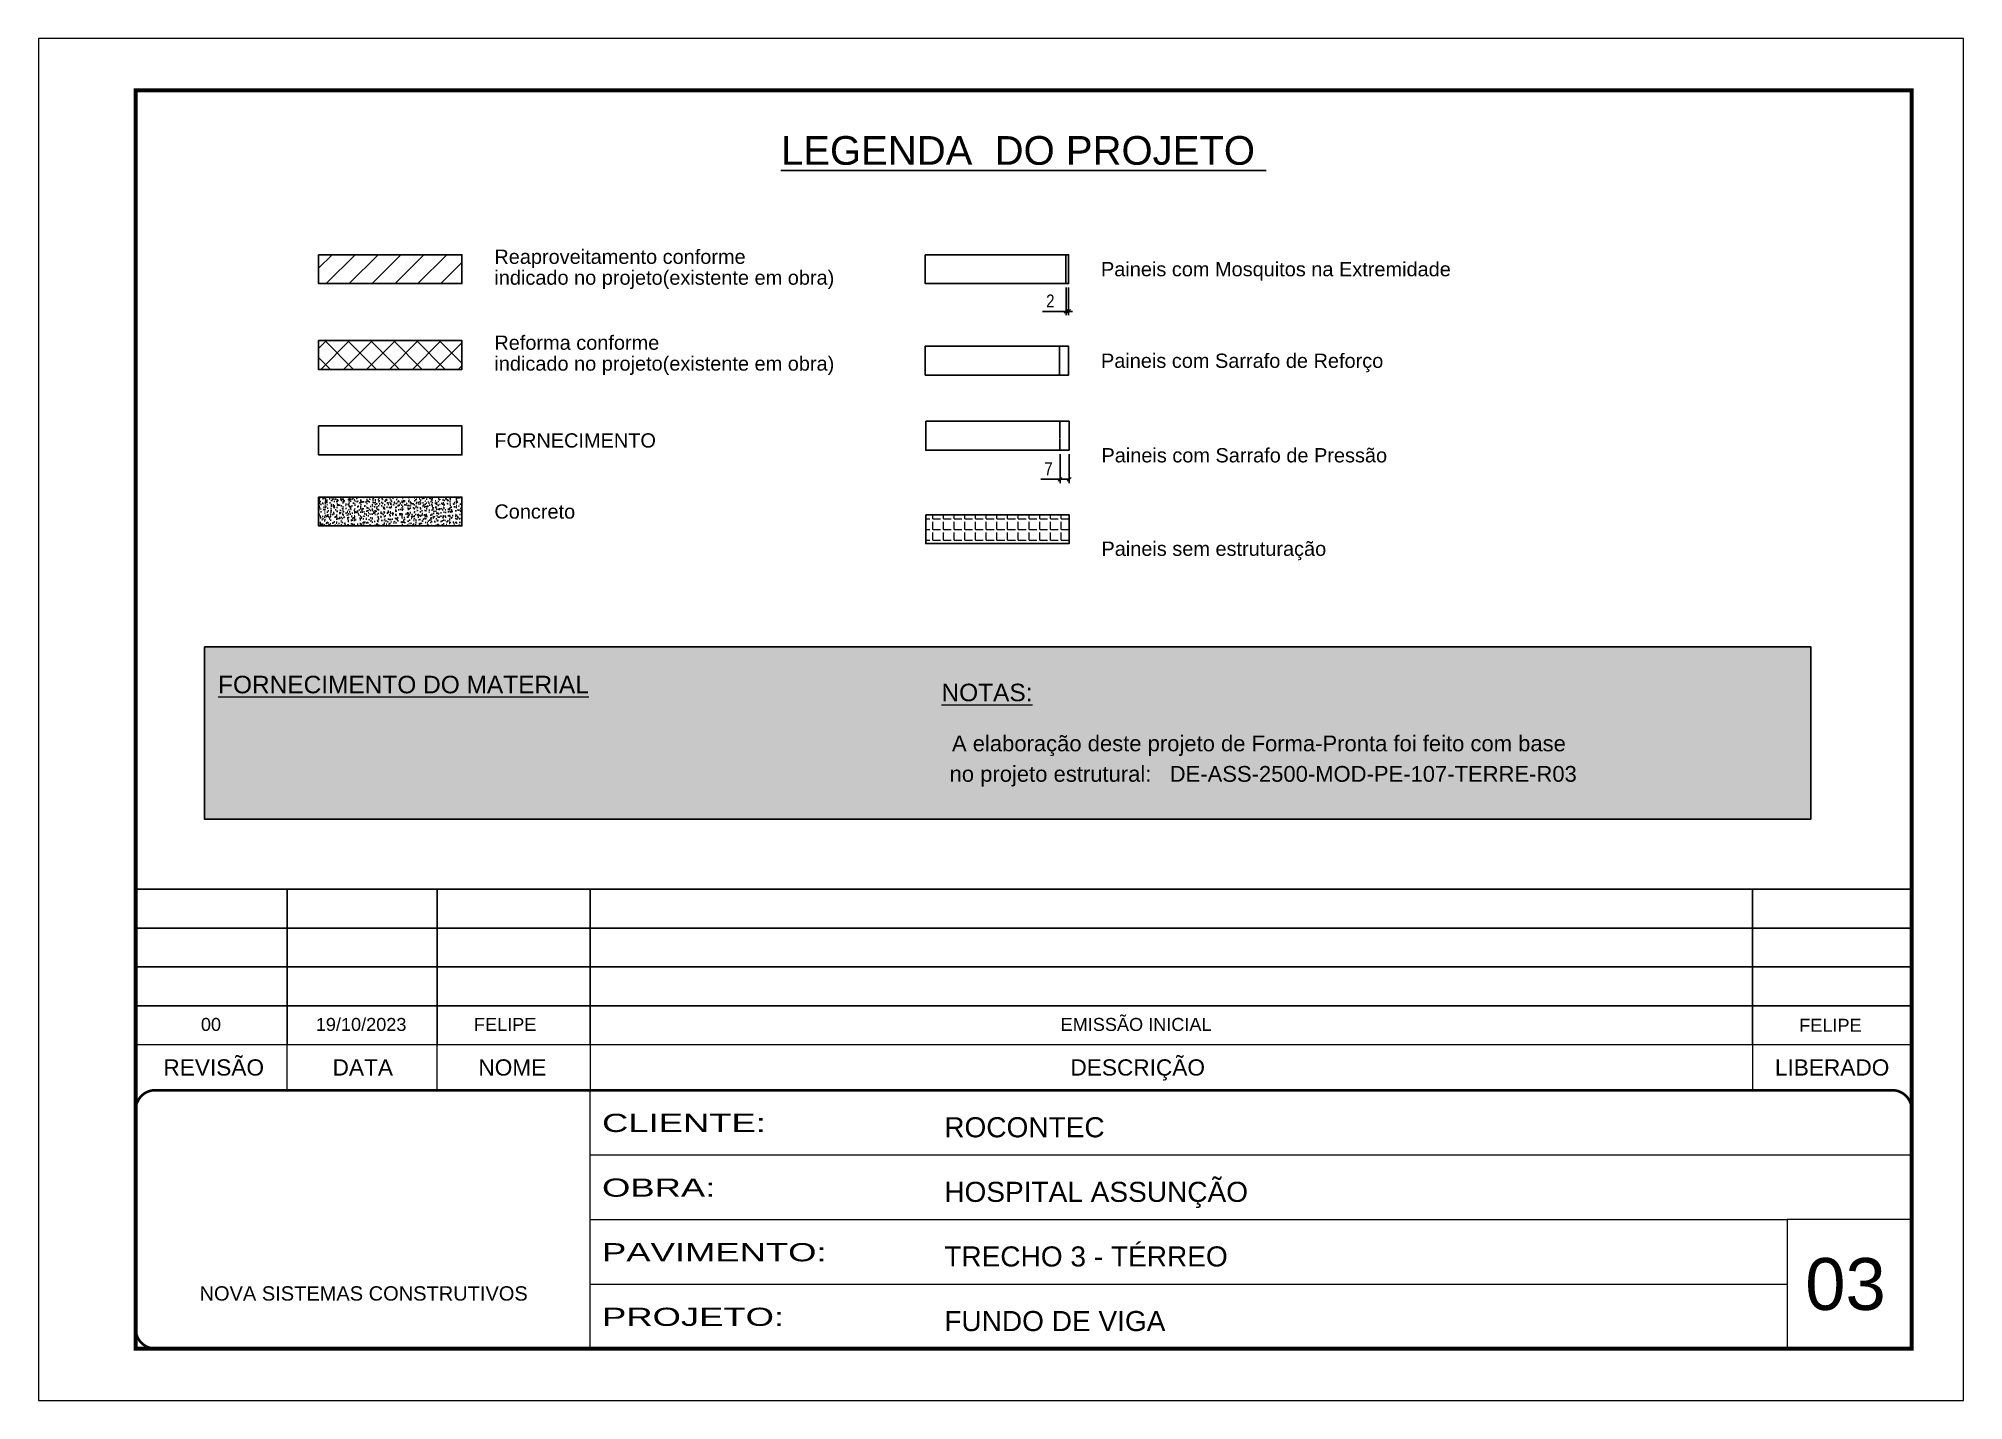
# Model space of a CAD drawing. Extents: x 5442 to 11695, y -218 to 3129.
# Drawn here: x 8612 to 10097, y 2079 to 3129 of the extents above; entities that cross this region are included whole.
import ezdxf
from ezdxf.enums import TextEntityAlignment as Align

# ---------------------------------------------------------------- set-up
doc = ezdxf.new("R2010")
doc.units = 0
for name, pattern in [('CONTINUO', [0]), ('DASHED', [0.75, 0.5, -0.25]), ('HIDDEN', [0.375, 0.25, -0.125])]:
    doc.linetypes.add(name, pattern=pattern)
for name, color, linetype, lineweight in [('CARIMBO', 255, 'Continuous', 9), ('Folhas', 255, 'Continuous', 9), ('Hachura', 251, 'Continuous', 9), ('REAPROVEITAMENTO', 251, 'Continuous', 9), ('SARRAFO DE PRESSAO', 251, 'DASHED', 9)]:
    doc.layers.add(name, color=color, linetype=linetype, lineweight=lineweight)
for name, color, linetype in [('COTA', 241, 'Continuous'), ('Painéis', 200, 'Continuous'), ('SARR_2.2x7', 40, 'Continuous')]:
    doc.layers.add(name, color=color, linetype=linetype)
doc.layers.add('Demarcação 2', color=7, linetype='Continuous', lineweight=9, true_color=0xe0e0e0)
doc.styles.add('ARIAL', font='arial.ttf')
doc.styles.add('COTA TECNICA', font='techl___.ttf', dxfattribs={"height": 10})
doc.styles.add('Tecnologia', font='')
doc.styles.get('Tecnologia').set_extended_font_data('Forgotten Futurist')
doc.dimstyles.new('PAINEL', dxfattribs={"dimtxt": 10, "dimasz": 3, "dimexe": 3, "dimexo": 3, "dimgap": 3, "dimtad": 1, "dimdec": 1, "dimzin": 12, "dimdsep": 46, "dimtxsty": 'COTA TECNICA', "dimblk1": 'OBLIQUE', "dimblk2": 'OBLIQUE', "dimsah": 1, "dimcen": 0.9, "dimclrd": 4, "dimclre": 4, "dimclrt": 240, "dimadec": 1, "dimazin": 3, "dimtfac": 1, "dimtdec": 1, "dimtmove": 0, "dimatfit": 3, "dimfxl": 1, "dimtolj": 1, "dimtzin": 12, "dimarcsym": 0})

msp = doc.modelspace()

# ---------------------------------------------------------------- texts
at = {"color": 0, "linetype": 'Continuous', "ltscale": 5, "style": 'ARIAL'}
msp.add_text('%%ULEGENDA  DO PROJETO ', height=22.1184, dxfattribs=at).set_placement((9371.76, 3031.72), align=Align.CENTER)
at = {"style": 'ARIAL'}
for s, p in [('REVISÃO', (8747.04, 2335.79)), ('DATA', (8862.01, 2335.79)), ('NOME', (8977.37, 2335.79)), ('DESCRIÇÃO', (9459.82, 2335.79)), ('LIBERADO', (9995.5, 2335.79))]:
    msp.add_text(s, height=12.5, dxfattribs=at).set_placement(p, align=Align.MIDDLE_CENTER)
at = {"layer": 'CARIMBO', "style": 'ARIAL'}
for s, p in [('Reaproveitamento conforme ', (8963.52, 2960.82)), ('Paineis com Mosquitos na Extremidade', (9431.49, 2951.24)), ('indicado no projeto(existente em obra)', (8963.52, 2944.73)), ('Reforma conforme ', (8963.52, 2894.58)), ('indicado no projeto(existente em obra)', (8963.52, 2878.49)), ('Paineis com Sarrafo de Reforço', (9431.49, 2880.64)), ('FORNECIMENTO', (8963.52, 2819.2)), ('Paineis com Sarrafo de Pressão', (9431.86, 2807.75)), ('Concreto', (8963.52, 2764.4)), ('Paineis sem estruturação', (9431.86, 2735.72))]:
    msp.add_text(s, height=11, dxfattribs=at).set_placement(p, align=Align.MIDDLE_LEFT)
at = {"layer": 'CARIMBO', "color": 5, "style": 'ARIAL'}
for s, height, p in [('%%UFORNECIMENTO DO MATERIAL', 13.5, (8750.37, 2624.25)), ('%%UNOTAS:', 13.5, (9308.45, 2618.14)), ('  A elaboração deste projeto de Forma-Pronta foi feito com base', 12.15, (9307.09, 2579.53)), ('  no projeto estrutural:', 12.15, (9305.27, 2556.04))]:
    msp.add_text(s, height=height, dxfattribs=at).set_placement(p)
at = {"layer": 'CARIMBO', "color": 1, "style": 'ARIAL'}
msp.add_text('DE-ASS-2500-MOD-PE-107-TERRE-R03', height=12.15, dxfattribs=at).set_placement((9484.5, 2556.04))
at = {"layer": 'CARIMBO', "style": 'ARIAL'}
for s, p in [('EMISSÃO INICIAL', (9400.35, 2363.97)), ('00', (8737.12, 2363.97)), ('19/10/2023', (8825.77, 2363.97)), ('FELIPE', (8947.8, 2363.97))]:
    msp.add_text(s, height=10, dxfattribs=at).set_placement(p)
at = {"layer": 'CARIMBO', "color": 7, "style": 'ARIAL'}
msp.add_text('03', height=40, dxfattribs=at).set_placement((9974.76, 2148.84))
at = {"layer": 'CARIMBO', "style": 'ARIAL'}
msp.add_attdef('FELIPE', text='', height=10, dxfattribs=at).set_placement((9994.2, 2368.29), align=Align.MIDDLE_CENTER)

# ---------------------------------------------------------------- blocks, each defined once
blk = doc.blocks.new('9999999999')
at = {"color": 30, "linetype": 'CONTINUO'}
for p, q in [((98564.6, 34230.2), (98564.6, 34429.4)), ((98564.6, 34379.6), (99584, 34379.6)), ((98564.6, 34329.8), (99488, 34329.8)), ((99584, 34329.8), (99488, 34329.8)), ((99488, 34329.8), (99488, 34230.2)), ((98564.6, 34280), (99488, 34280))]:
    blk.add_line(p, q, dxfattribs=at)
at = {"color": 30, "linetype": 'CONTINUO', "const_width": 2}
blk.add_lwpolyline([(99584, 34230.2), (99584, 34414.4, 0.414214), (99569, 34429.4), (98229, 34429.4, 0.414214), (98214, 34414.4), (98214, 34245.2, 0.414214), (98229, 34230.2), (99584, 34230.2)], format="xyb", dxfattribs=at)
at = {"layer": 'Folhas'}
blk.add_lwpolyline([(98139, 34190.2), (99624, 34190.2), (99624, 35240.2), (98139, 35240.2)], close=True, dxfattribs=at)
at = {"layer": 'Folhas', "color": 30, "const_width": 3}
blk.add_lwpolyline([(98214, 34230.2), (99584, 34230.2), (99584, 35200.2), (98214, 35200.2)], close=True, dxfattribs=at)
at = {"color": 7, "linetype": 'Continuous', "ltscale": 5, "style": 'ARIAL'}
for s, height, p in [('ROCONTEC', 15.48, (98837.7, 34393.1)), ('HOSPITAL ASSUNÇÃO', 15.483, (98837.7, 34343.3)), ('TRECHO 3 - TÉRREO', 15.483, (98837.7, 34293.5)), ('NOVA SISTEMAS CONSTRUTIVOS', 11.059, (98263.2, 34267.2)), ('FUNDO DE VIGA', 15.483, (98837.7, 34243.7))]:
    blk.add_text(s, height=height, dxfattribs=at).set_placement(p)
at = {"layer": 'Folhas', "color": 7, "style": 'Tecnologia', "width": 1.5}
for s, p in [('CLIENTE:', (98573.7, 34397.2)), ('OBRA:', (98573.7, 34347.3)), ('PAVIMENTO:', (98573.7, 34297.5)), ('PROJETO:', (98573.7, 34247.7))]:
    blk.add_text(s, height=14, dxfattribs=at).set_placement(p)
blk = doc.blocks.new('_Oblique')
at = {"color": 0, "linetype": 'ByBlock', "lineweight": -2}
blk.add_line((-0.5, -0.5), (0.5, 0.5), dxfattribs=at)
blk = doc.blocks.new('*D1074')
at = {"layer": 'COTA', "color": 4, "lineweight": -2, "transparency": 16777216}
for p, q in [((9404.5, 2937.1), (9404.5, 2915.7)), ((9406.5, 2937.1), (9406.5, 2915.7)), ((9404.5, 2918.7), (9386.4, 2918.7)), ((9406.5, 2918.7), (9404.5, 2918.7)), ((9406.5, 2918.7), (9409.5, 2918.7))]:
    blk.add_line(p, q, dxfattribs=at)
at = {"layer": 'Defpoints', "color": 0, "transparency": 16777216}
for p in [(9404.5, 2940.1), (9406.5, 2940.1), (9404.5, 2918.7)]:
    blk.add_point(p, dxfattribs=at)
at = {"layer": 'COTA', "color": 4, "lineweight": -2, "transparency": 16777216, "xscale": 3, "yscale": 3, "zscale": 3}
blk.add_blockref('_Oblique', (9404.5, 2918.7), dxfattribs=at)
at = {"layer": 'COTA', "color": 4, "lineweight": -2, "transparency": 16777216, "xscale": 3, "yscale": 3, "zscale": 3, "rotation": 180}
blk.add_blockref('_Oblique', (9406.5, 2918.7), dxfattribs=at)
at = {"layer": 'COTA', "color": 240, "transparency": 16777216, "insert": (9392.4, 2926.7), "char_height": 10, "attachment_point": 5, "style": 'COTA TECNICA'}
blk.add_mtext('\\A1;2', dxfattribs=at)
blk = doc.blocks.new('*D1075')
at = {"layer": 'COTA', "color": 4, "lineweight": -2, "transparency": 16777216}
for p, q in [((9399.9, 2808.7), (9399.9, 2786.2)), ((9406.9, 2808.7), (9406.9, 2786.2)), ((9399.9, 2789.2), (9385.1, 2789.2)), ((9406.9, 2789.2), (9399.9, 2789.2))]:
    blk.add_line(p, q, dxfattribs=at)
at = {"layer": 'Defpoints', "color": 0, "transparency": 16777216}
for p in [(9399.9, 2811.7), (9406.9, 2811.7), (9399.9, 2789.2)]:
    blk.add_point(p, dxfattribs=at)
at = {"layer": 'COTA', "color": 4, "lineweight": -2, "transparency": 16777216, "xscale": 3, "yscale": 3, "zscale": 3, "rotation": 180}
blk.add_blockref('_Oblique', (9399.9, 2789.2), dxfattribs=at)
at = {"layer": 'COTA', "color": 4, "lineweight": -2, "transparency": 16777216, "xscale": 3, "yscale": 3, "zscale": 3}
blk.add_blockref('_Oblique', (9406.9, 2789.2), dxfattribs=at)
at = {"layer": 'COTA', "color": 240, "transparency": 16777216, "insert": (9391, 2797.3), "char_height": 10, "attachment_point": 5, "style": 'COTA TECNICA'}
blk.add_mtext('\\A1;7', dxfattribs=at)

# ---------------------------------------------------------------- dimensions: what is measured, and where the dimension line sits
at = {"layer": 'COTA'}
for base, p1, p2, picture, middle in [((9404.49, 2918.69), (9406.49, 2940.11), (9404.49, 2940.11), '*D1074', (9392.44, 2926.69)), ((9399.86, 2789.2), (9406.86, 2811.68), (9399.86, 2811.68), '*D1075', (9390.99, 2797.27))]:
    dim = msp.add_linear_dim(base=base, p1=p1, p2=p2, dimstyle='PAINEL', dxfattribs=at)
    dim.commit()
    dim.dimension.update_dxf_attribs({"geometry": picture, "text_midpoint": middle})

# ---------------------------------------------------------------- hatches: boundary and pattern name
at = {"layer": 'COTA', "linetype": 'Continuous', "ltscale": 200}
h = msp.add_hatch(dxfattribs=at)
h.set_pattern_fill('AR-CONC', color=256, scale=0.9)
h.set_pattern_definition([(50, (-94994.794, -32081.0604), (6.45534164, -0.56476921), [0.675, -7.425]), (355, (-94994.794, -32081.0604), (-1.248762, 6.7697292), [0.54, -5.94]), (100.4514445, (-94994.256, -32081.1075), (5.20657962, 6.20495992), [0.57366173, -6.310279]), (46.1842, (-94994.794, -32079.2604), (9.605172, -1.4896735), [1.0125, -11.1375]), (96.6356355, (-94993.993, -32079.385), (8.4119575, 8.7670674), [0.8604931, -9.4654238]), (351.184164, (-94994.794, -32079.26), (8.4119575, 8.7670674), [0.81, -8.91]), (21, (-94993.894, -32079.7104), (5.37216347, -3.62357002), [0.675, -7.425]), (326, (-94993.894, -32079.7104), (2.189838, 6.5263504), [0.54, -5.94]), (71.451445, (-94993.446, -32080.0124), (7.5620014, 2.90278038), [0.5736617, -6.310279]), (37.5, (-94994.7938, -32081.0604), (0.1094387, 2.996044684), [0, -5.868, 0, -6.03, 0, -5.9625]), (7.5, (-94994.794, -32081.0604), (2.36762584, 3.54970541), [0, -3.438, 0, -5.733, 0, -2.2725]), (327.5, (-94996.8008, -32081.0604), (4.804401926, -0.202993846), [0, -2.25, 0, -7.02, 0, -9.315]), (317.5, (-94997.701, -32081.0604), (5.24867552, 0.90094484), [0, -2.925, 0, -4.662, 0, -6.615])])
h.paths.add_polyline_path([(8938.52, 2753.27), (8938.52, 2775.52), (8827.95, 2775.52), (8827.95, 2753.27)])
at = {"layer": 'Demarcação 2'}
h = msp.add_hatch(color=8, dxfattribs=at)
h.set_gradient(color1=(112, 112, 112), one_color=1, tint=1, name='SPHERICAL')
h.paths.add_polyline_path([(8740.03, 2660.12), (9978.97, 2660.12), (9978.97, 2527.11), (8740.03, 2527.11)])
at = {"layer": 'Hachura'}
h = msp.add_hatch(dxfattribs=at)
h.set_pattern_fill('ANGLE', color=256, scale=30)
h.set_pattern_definition([(0, (-94994.794, -32081.06), (0, 8.25), [6, -2.25]), (90, (-94994.794, -32081.06), (-8.25, 5e-16), [6, -2.25])])
h.paths.add_polyline_path([(9406.86, 2761.91), (9296.29, 2761.91), (9296.29, 2739.65), (9406.86, 2739.65)])
at = {"layer": 'REAPROVEITAMENTO'}
h = msp.add_hatch(dxfattribs=at)
h.set_pattern_fill('ANSI31', color=256, scale=100, style=0)
h.set_pattern_definition([(45, (9878.231, 6141.152), (-8.838835, 8.838835), [])])
h.paths.add_polyline_path([(8827.95, 2962.36), (8827.95, 2940.11), (8938.52, 2940.11), (8938.52, 2962.36)])
h = msp.add_hatch(dxfattribs=at)
h.set_pattern_fill('ANSI37', color=256, scale=100, style=0)
h.set_pattern_definition([(45, (-91027.786, -31876.584), (-8.8388348, 8.8388348), []), (135, (-91027.786, -31876.584), (-8.8388348, -8.8388348), [])])
h.paths.add_polyline_path([(8827.95, 2896.13), (8827.95, 2873.88), (8938.52, 2873.88), (8938.52, 2896.13)])

# ---------------------------------------------------------------- linework, layer by layer
at = {"color": 30}
for p, q in [((8686.85, 2473.29), (10056.85, 2473.29)), ((8803.62, 2353.29), (8803.62, 2473.29)), ((8919.28, 2353.29), (8919.28, 2473.29)), ((9037.44, 2353.29), (9037.44, 2473.29)), ((9934.2, 2353.29), (9934.2, 2473.29)), ((8686.85, 2443.29), (10056.85, 2443.29)), ((8686.85, 2413.29), (10056.85, 2413.29)), ((8686.85, 2383.29), (10056.85, 2383.29))]:
    msp.add_line(p, q, dxfattribs=at)
msp.add_lwpolyline([(8740.03, 2660.12), (9978.97, 2660.12), (9978.97, 2527.11), (8740.03, 2527.11)], close=True, dxfattribs=at)
at = {"color": 30, "const_width": 1}
for points in [[(8686.85, 2353.29), (10056.85, 2353.29)], [(8803.62, 2353.29), (8803.62, 2318.29)], [(8919.28, 2353.29), (8919.28, 2318.29)], [(9037.44, 2353.29), (9037.44, 2318.29)], [(9934.2, 2353.29), (9934.2, 2318.29)]]:
    msp.add_lwpolyline(points, dxfattribs=at)
at = {"layer": 'COTA', "linetype": 'Continuous', "ltscale": 200}
msp.add_lwpolyline([(8827.95, 2775.52), (8938.52, 2775.52), (8938.52, 2753.27), (8827.95, 2753.27)], close=True, dxfattribs=at)
at = {"layer": 'Painéis', "linetype": 'Continuous'}
msp.add_line((9404.49, 2962.36), (9404.49, 2940.11), dxfattribs=at)
for points in [[(8827.95, 2962.36), (8938.52, 2962.36), (8938.52, 2940.11), (8827.95, 2940.11)], [(9295.92, 2962.36), (9406.49, 2962.36), (9406.49, 2940.11), (9295.92, 2940.11)], [(8827.95, 2896.13), (8938.52, 2896.13), (8938.52, 2873.88), (8827.95, 2873.88)], [(9295.92, 2891.76), (9406.49, 2891.76), (9406.49, 2869.51), (9295.92, 2869.51)], [(8827.95, 2830.33), (8938.52, 2830.33), (8938.52, 2808.07), (8827.95, 2808.07)], [(9296.29, 2833.93), (9406.86, 2833.93), (9406.86, 2811.68), (9296.29, 2811.68)], [(9296.29, 2761.91), (9406.86, 2761.91), (9406.86, 2739.65), (9296.29, 2739.65)]]:
    msp.add_lwpolyline(points, close=True, dxfattribs=at)
at = {"layer": 'SARR_2.2x7', "linetype": 'Continuous'}
for p, q in [((9406.49, 2891.76), (9399.49, 2891.76)), ((9406.49, 2869.51), (9399.49, 2869.51))]:
    msp.add_line(p, q, dxfattribs=at)
at = {"layer": 'SARR_2.2x7'}
for p, q in [((9399.49, 2891.76), (9399.49, 2869.51)), ((9406.49, 2891.76), (9406.49, 2869.51))]:
    msp.add_line(p, q, dxfattribs=at)
at = {"layer": 'SARR_2.2x7', "linetype": 'HIDDEN'}
msp.add_line((9399.86, 2833.93), (9399.86, 2811.68), dxfattribs=at)

# ---------------------------------------------------------------- block references
at = {"layer": 'SARRAFO DE PRESSAO', "color": 6, "linetype": 'ByBlock'}
msp.add_blockref('9999999999', (-89527.12, -32111.16), dxfattribs=at)

msp.set_redraw_order([(e.dxf.handle, doc.entitydb.next_handle()) for e in msp.query("TEXT MTEXT ATTDEF DIMENSION ARC_DIMENSION")])  # texts and dimensions are drawn at this point

doc.saveas('drawing.dxf')
